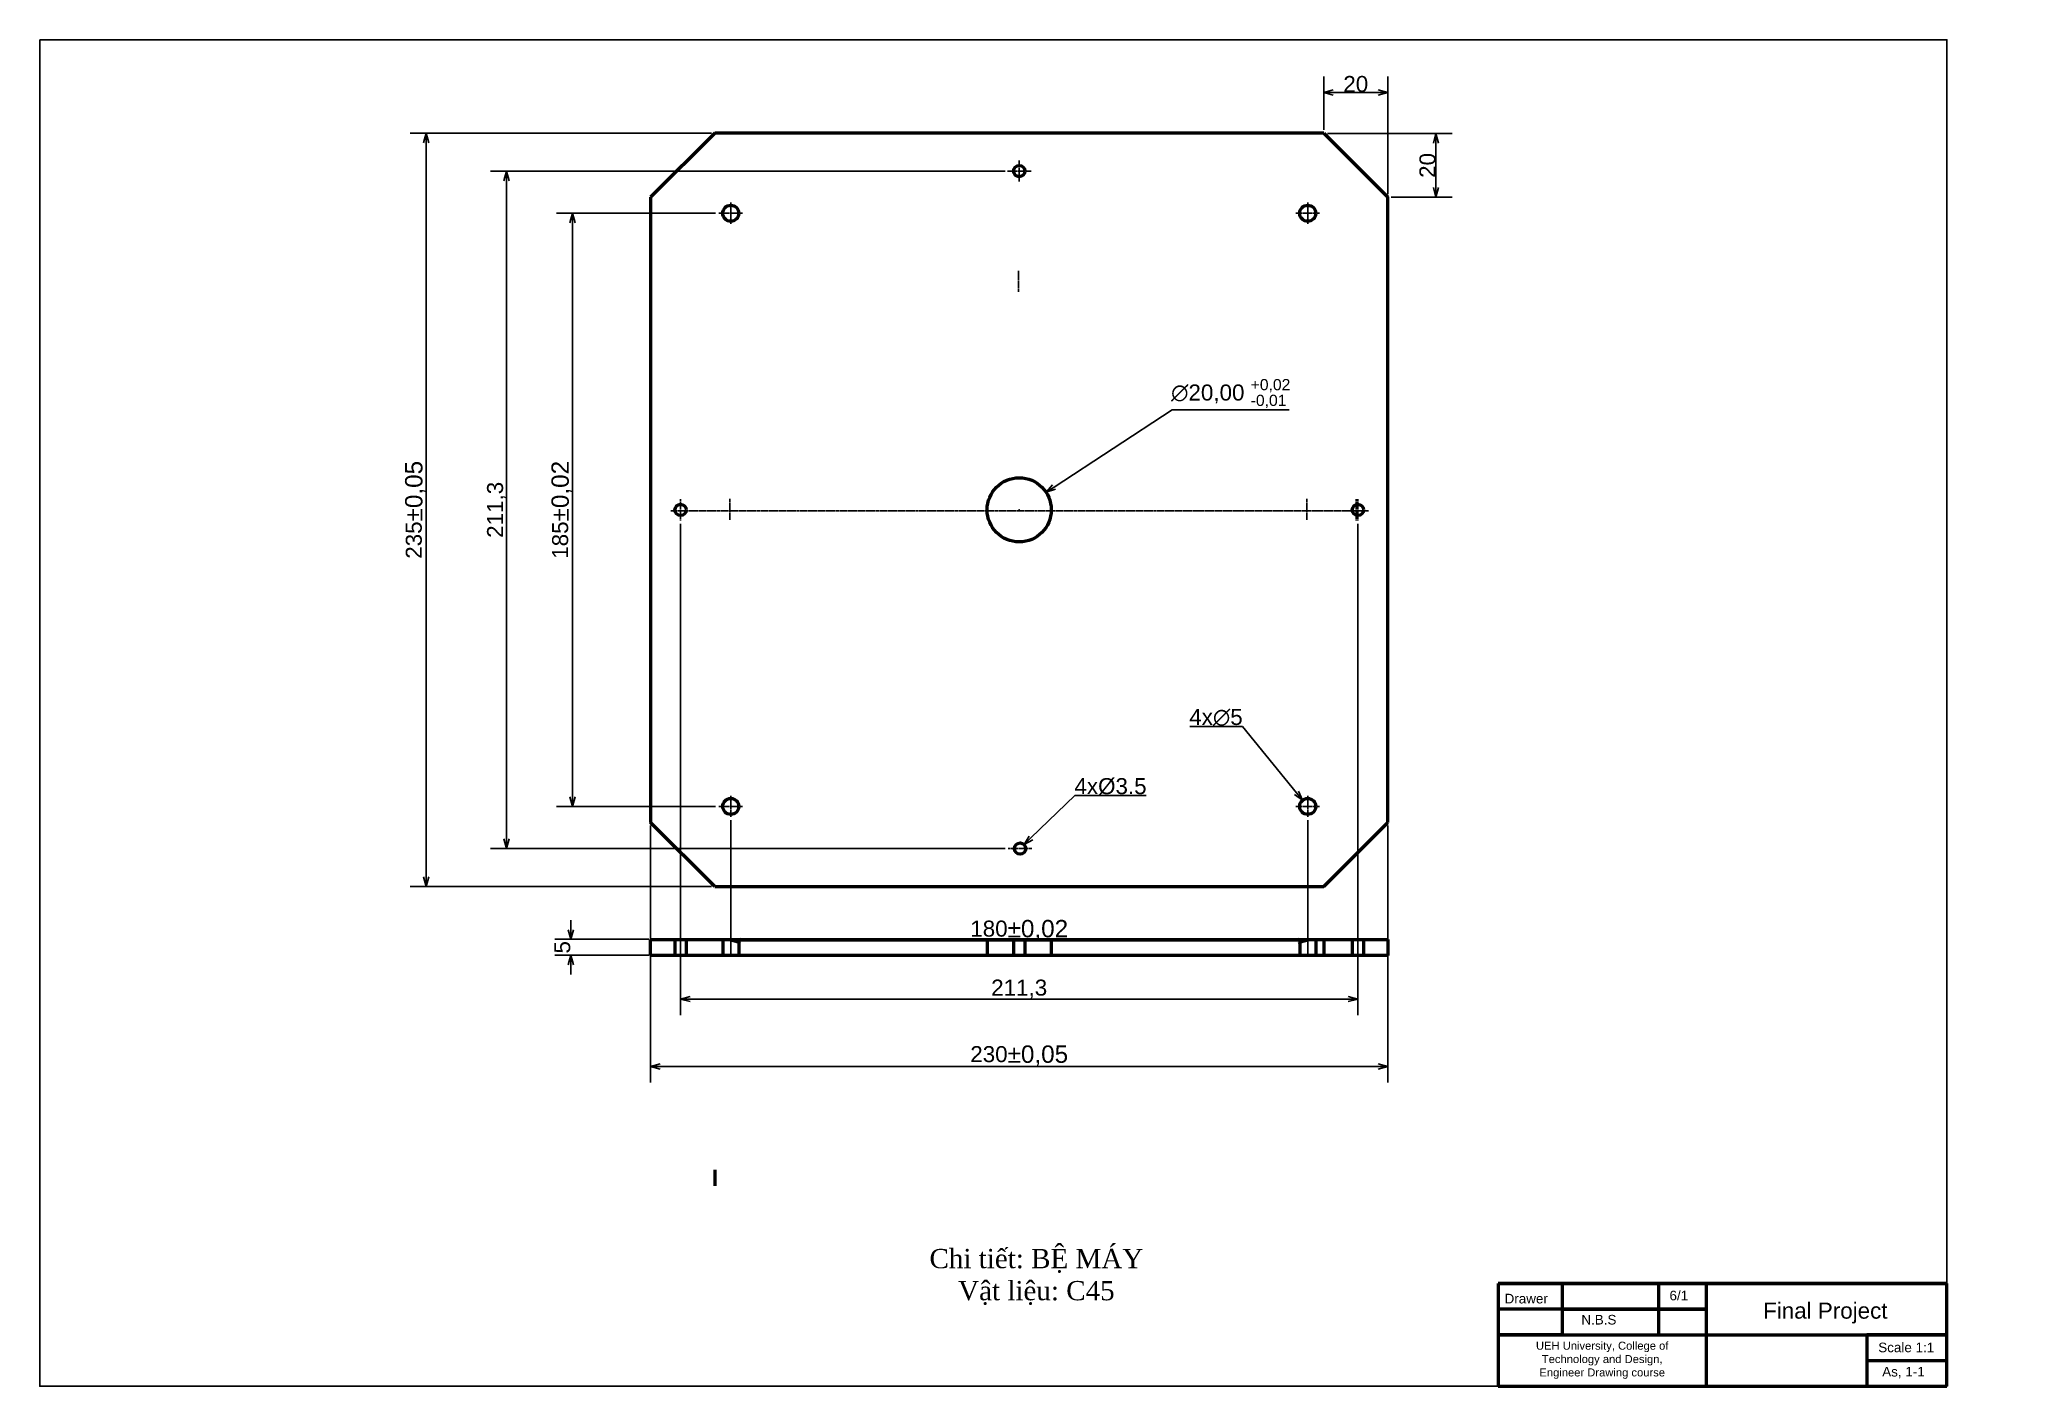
# Model space of a CAD drawing. Header units: inches. Extents: x 632 to 5727, y -9589 to -3994.
# Drawn here: x 632 to 1252, y -5701 to -5281 of the extents above; entities that cross this region are included whole.
import ezdxf

# ---------------------------------------------------------------- set-up
doc = ezdxf.new("R2010")
doc.units = ezdxf.units.IN
doc.header["$MEASUREMENT"] = 0
doc.linetypes.add('CENTER2', pattern=[1.125, 0.75, -0.125, 0.125, -0.125])
for name, color, linetype, lineweight, plot in [('center line', 5, 'CENTER2', 25, False), ('Dimension line', 3, 'Continuous', 25, False), ('visible line', 7, 'Continuous', 50, False)]:
    doc.layers.add(name, color=color, linetype=linetype, lineweight=lineweight, plot=plot)
doc.styles.get("Standard").update_dxf_attribs({"font": 'arial.ttf'})
doc.dimstyles.new('ISO A3', dxfattribs={"dimtxt": 5, "dimasz": 3, "dimexe": 5, "dimexo": 1, "dimgap": 0.09, "dimtad": 1, "dimtoh": 1, "dimdec": 0, "dimzin": 0, "dimdsep": 46, "dimtxsty": 'Standard', "dimblk": 'OPEN30', "dimcen": 0.09, "dimclrd": 256, "dimclre": 256, "dimadec": 0, "dimazin": 0, "dimtfac": 1, "dimtdec": 0, "dimtofl": 0, "dimtmove": 0, "dimatfit": 3, "dimldrblk": 'OPEN30', "dimfxl": 1, "dimtolj": 1, "dimtzin": 0, "dimarcsym": 0})

msp = doc.modelspace()

# ---------------------------------------------------------------- texts
at = {"color": 1, "insert": (889.37755, -5657.90499), "char_height": 6, "attachment_point": 1}
msp.add_mtext_dynamic_manual_height_columns('\\pxqc;{\\fTimes New Roman|b0|i0|c0|p18;\\C256;Chi tiết: BỆ MÁY\\PVật liệu: C45}', width=107.2094402, gutter_width=1, heights=[0], dxfattribs=at)
at = {"layer": 'Dimension line', "insert": (1089.04941, -5671.89671), "char_height": 3, "attachment_point": 1}
msp.add_mtext_dynamic_manual_height_columns('{\\C0;Drawer}', width=33.9958744, gutter_width=25, heights=[2.28621], dxfattribs=at)
at = {"layer": 'visible line', "attachment_point": 1}
for s, width, heights, insert, char_height in [('6/1', 33.9958744, [2.28621], (1140.49673, -5670.93612), 3), ('N.B.S', 33.9958744, [2.28621], (1112.99655, -5678.47194), 3), ('Final Project', 49.9491703, [0], (1169.70133, -5674.6541), 5), ('\\pxqc;UEH University, College of Technology and Design, \\PEngineer Drawing course ', 58.9083844, [19.15756], (1090.04685, -5686.83423), 2.5), ('Scale 1:1', 33.9958744, [2.28621], (1205.62161, -5687.12128), 3), ('As, 1-1', 33.9958744, [2.28621], (1206.85346, -5694.69144), 3)]:
    msp.add_mtext_dynamic_manual_height_columns(s, width=width, gutter_width=25, heights=heights, dxfattribs=dict(at, insert=insert, char_height=char_height))

# ---------------------------------------------------------------- blocks, each defined once
blk = doc.blocks.new('_Open30')
at = {"color": 0, "linetype": 'ByBlock', "lineweight": -2}
for p, q in [((-1, 0.27), (0, 0)), ((0, 0), (-1, -0.27)), ((0, 0), (-1, 0))]:
    blk.add_line(p, q, dxfattribs=at)
blk = doc.blocks.new('*D55')
at = {"layer": 'Defpoints', "color": 0, "transparency": 16777216}
for p in [(797.72, -5561.32), (823.11, -5561.32, -4115.75), (823.11, -5566.32, -4115.75)]:
    blk.add_point(p, dxfattribs=at)
at = {"layer": 'Dimension line', "lineweight": -2, "transparency": 16777216}
for p, q in [((797.72, -5558.32), (797.72, -5555.32)), ((822.11, -5561.32), (792.72, -5561.32)), ((822.11, -5566.32), (792.72, -5566.32)), ((797.72, -5569.32), (797.72, -5572.32))]:
    blk.add_line(p, q, dxfattribs=at)
at = {"layer": 'Dimension line', "lineweight": -2, "transparency": 16777216, "xscale": 3, "yscale": 3, "zscale": 3}
for p, rotation in [((797.72, -5561.32), 270), ((797.72, -5566.32), 90)]:
    blk.add_blockref('_Open30', p, dxfattribs=dict(at, rotation=rotation))
at = {"layer": 'Dimension line', "color": 0, "transparency": 16777216, "insert": (795.08, -5563.82), "char_height": 5, "attachment_point": 5, "rotation": 90}
blk.add_mtext('\\A1;5', dxfattribs=at)
blk = doc.blocks.new('*D56')
at = {"layer": 'Defpoints', "color": 0, "transparency": 16777216}
for p in [(822.62, -5524.86), (1052.62, -5524.86), (1052.62, -5600.98)]:
    blk.add_point(p, dxfattribs=at)
at = {"layer": 'Dimension line', "lineweight": -2, "transparency": 16777216}
for p, q in [((822.62, -5525.86), (822.62, -5605.98)), ((1052.62, -5525.86), (1052.62, -5605.98)), ((825.62, -5600.98), (1049.62, -5600.98))]:
    blk.add_line(p, q, dxfattribs=at)
at = {"layer": 'Dimension line', "lineweight": -2, "transparency": 16777216, "xscale": 3, "yscale": 3, "zscale": 3, "rotation": 180}
blk.add_blockref('_Open30', (822.62, -5600.98), dxfattribs=at)
at = {"layer": 'Dimension line', "lineweight": -2, "transparency": 16777216, "xscale": 3, "yscale": 3, "zscale": 3}
blk.add_blockref('_Open30', (1052.62, -5600.98), dxfattribs=at)
at = {"layer": 'Dimension line', "color": 0, "transparency": 16777216, "insert": (937.62, -5597.64), "char_height": 5, "attachment_point": 5}
blk.add_mtext('\\A1;230{\\H1.08333x;±0,05}', dxfattribs=at)
blk = doc.blocks.new('*D57')
at = {"layer": 'Defpoints', "color": 0, "transparency": 16777216}
for p in [(847.62, -5523.18), (1027.62, -5523.18), (1027.62, -5561.84)]:
    blk.add_point(p, dxfattribs=at)
at = {"layer": 'Dimension line', "lineweight": -2, "transparency": 16777216}
for p, q in [((847.62, -5524.18), (847.62, -5566.84)), ((1027.62, -5524.18), (1027.62, -5566.84)), ((850.62, -5561.84), (1024.62, -5561.84))]:
    blk.add_line(p, q, dxfattribs=at)
at = {"layer": 'Dimension line', "lineweight": -2, "transparency": 16777216, "xscale": 3, "yscale": 3, "zscale": 3, "rotation": 180}
blk.add_blockref('_Open30', (847.62, -5561.84), dxfattribs=at)
at = {"layer": 'Dimension line', "lineweight": -2, "transparency": 16777216, "xscale": 3, "yscale": 3, "zscale": 3}
blk.add_blockref('_Open30', (1027.62, -5561.84), dxfattribs=at)
at = {"layer": 'Dimension line', "color": 0, "transparency": 16777216, "insert": (937.62, -5558.49), "char_height": 5, "attachment_point": 5}
blk.add_mtext('\\A1;180{\\H1.08333x;±0,02}', dxfattribs=at)
blk = doc.blocks.new('*D58')
at = {"layer": 'Defpoints', "color": 0, "transparency": 16777216}
for p in [(831.97, -5430.68), (1043.27, -5430.68), (1043.27, -5579.95)]:
    blk.add_point(p, dxfattribs=at)
at = {"layer": 'Dimension line', "lineweight": -2, "transparency": 16777216}
for p, q in [((831.97, -5431.68), (831.97, -5584.95)), ((1043.27, -5431.68), (1043.27, -5584.95)), ((834.97, -5579.95), (1040.27, -5579.95))]:
    blk.add_line(p, q, dxfattribs=at)
at = {"layer": 'Dimension line', "lineweight": -2, "transparency": 16777216, "xscale": 3, "yscale": 3, "zscale": 3, "rotation": 180}
blk.add_blockref('_Open30', (831.97, -5579.95), dxfattribs=at)
at = {"layer": 'Dimension line', "lineweight": -2, "transparency": 16777216, "xscale": 3, "yscale": 3, "zscale": 3}
blk.add_blockref('_Open30', (1043.27, -5579.95), dxfattribs=at)
at = {"layer": 'Dimension line', "color": 0, "transparency": 16777216, "insert": (937.62, -5576.85), "char_height": 5, "attachment_point": 5}
blk.add_mtext('\\A1;211,3', dxfattribs=at)
blk = doc.blocks.new('*D60')
at = {"layer": 'Defpoints', "color": 0, "transparency": 16777216}
for p in [(843.92, -5334.86), (798.25, -5519.86), (843.92, -5519.86)]:
    blk.add_point(p, dxfattribs=at)
at = {"layer": 'Dimension line', "lineweight": -2, "transparency": 16777216}
for p, q in [((842.92, -5334.86), (793.25, -5334.86)), ((798.25, -5337.86), (798.25, -5516.86)), ((842.92, -5519.86), (793.25, -5519.86))]:
    blk.add_line(p, q, dxfattribs=at)
at = {"layer": 'Dimension line', "lineweight": -2, "transparency": 16777216, "xscale": 3, "yscale": 3, "zscale": 3}
for p, rotation in [((798.25, -5334.86), 90), ((798.25, -5519.86), 270)]:
    blk.add_blockref('_Open30', p, dxfattribs=dict(at, rotation=rotation))
at = {"layer": 'Dimension line', "color": 0, "transparency": 16777216, "insert": (794.9, -5427.36), "char_height": 5, "width": 10.6139, "attachment_point": 5, "rotation": 90}
blk.add_mtext('\\A1;185{\\H1.08333x;±0,02}', dxfattribs=at)
blk = doc.blocks.new('*D61')
at = {"layer": 'Defpoints', "color": 0, "transparency": 16777216}
for p in [(777.66, -5321.71), (934.2, -5321.71), (934.2, -5533.01)]:
    blk.add_point(p, dxfattribs=at)
at = {"layer": 'Dimension line', "lineweight": -2, "transparency": 16777216}
for p, q in [((933.2, -5321.71), (772.66, -5321.71)), ((777.66, -5530.01), (777.66, -5324.71)), ((933.2, -5533.01), (772.66, -5533.01))]:
    blk.add_line(p, q, dxfattribs=at)
at = {"layer": 'Dimension line', "lineweight": -2, "transparency": 16777216, "xscale": 3, "yscale": 3, "zscale": 3}
for p, rotation in [((777.66, -5321.71), 90), ((777.66, -5533.01), 270)]:
    blk.add_blockref('_Open30', p, dxfattribs=dict(at, rotation=rotation))
at = {"layer": 'Dimension line', "color": 0, "transparency": 16777216, "insert": (774.56, -5427.36), "char_height": 5, "attachment_point": 5, "rotation": 90}
blk.add_mtext('\\A1;211,3', dxfattribs=at)
blk = doc.blocks.new('*D62')
at = {"layer": 'Defpoints', "color": 0, "transparency": 16777216}
for p in [(842.62, -5309.86), (752.58, -5544.86), (842.62, -5544.86)]:
    blk.add_point(p, dxfattribs=at)
at = {"layer": 'Dimension line', "lineweight": -2, "transparency": 16777216}
for p, q in [((841.62, -5309.86), (747.58, -5309.86)), ((752.58, -5312.86), (752.58, -5541.86)), ((841.62, -5544.86), (747.58, -5544.86))]:
    blk.add_line(p, q, dxfattribs=at)
at = {"layer": 'Dimension line', "lineweight": -2, "transparency": 16777216, "xscale": 3, "yscale": 3, "zscale": 3}
for p, rotation in [((752.58, -5309.86), 90), ((752.58, -5544.86), 270)]:
    blk.add_blockref('_Open30', p, dxfattribs=dict(at, rotation=rotation))
at = {"layer": 'Dimension line', "color": 0, "transparency": 16777216, "insert": (749.24, -5427.36), "char_height": 5, "attachment_point": 5, "rotation": 90}
blk.add_mtext('\\A1;235{\\H1.08333x;±0,05}', dxfattribs=at)
blk = doc.blocks.new('*D63')
at = {"layer": 'Defpoints', "color": 0, "transparency": 16777216}
for p in [(1052.62, -5297.2), (1032.62, -5309.86), (1052.62, -5329.86)]:
    blk.add_point(p, dxfattribs=at)
at = {"layer": 'Dimension line', "lineweight": -2, "transparency": 16777216}
for p, q in [((1032.62, -5308.86), (1032.62, -5292.2)), ((1052.62, -5328.86), (1052.62, -5292.2)), ((1035.62, -5297.2), (1049.62, -5297.2))]:
    blk.add_line(p, q, dxfattribs=at)
at = {"layer": 'Dimension line', "lineweight": -2, "transparency": 16777216, "xscale": 3, "yscale": 3, "zscale": 3, "rotation": 180}
blk.add_blockref('_Open30', (1032.62, -5297.2), dxfattribs=at)
at = {"layer": 'Dimension line', "lineweight": -2, "transparency": 16777216, "xscale": 3, "yscale": 3, "zscale": 3}
blk.add_blockref('_Open30', (1052.62, -5297.2), dxfattribs=at)
at = {"layer": 'Dimension line', "color": 0, "transparency": 16777216, "insert": (1042.62, -5294.56), "char_height": 5, "attachment_point": 5}
blk.add_mtext('\\A1;20', dxfattribs=at)
blk = doc.blocks.new('*D64')
at = {"layer": 'Defpoints', "color": 0, "transparency": 16777216}
for p in [(1032.75, -5309.99), (1052.62, -5329.86), (1067.65, -5329.86)]:
    blk.add_point(p, dxfattribs=at)
at = {"layer": 'Dimension line', "lineweight": -2, "transparency": 16777216}
for p, q in [((1033.75, -5309.99), (1072.65, -5309.99)), ((1067.65, -5312.99), (1067.65, -5326.86)), ((1053.62, -5329.86), (1072.65, -5329.86))]:
    blk.add_line(p, q, dxfattribs=at)
at = {"layer": 'Dimension line', "lineweight": -2, "transparency": 16777216, "xscale": 3, "yscale": 3, "zscale": 3}
for p, rotation in [((1067.65, -5309.99), 90), ((1067.65, -5329.86), 270)]:
    blk.add_blockref('_Open30', p, dxfattribs=dict(at, rotation=rotation))
at = {"layer": 'Dimension line', "color": 0, "transparency": 16777216, "insert": (1065.01, -5319.93), "char_height": 5, "attachment_point": 5, "rotation": 90}
blk.add_mtext('\\A1;20', dxfattribs=at)
blk = doc.blocks.new('*D65')
at = {"layer": 'Defpoints', "color": 0, "transparency": 16777216}
for p in [(945.99, -5421.89), (929.26, -5432.84)]:
    blk.add_point(p, dxfattribs=at)
at = {"layer": 'Dimension line', "lineweight": -2, "transparency": 16777216}
for p, q in [((985.31, -5396.14), (948.5, -5420.24)), ((1021.81, -5396.14), (985.31, -5396.14)), ((937.53, -5427.36), (937.71, -5427.36)), ((937.62, -5427.45), (937.62, -5427.27))]:
    blk.add_line(p, q, dxfattribs=at)
at = {"layer": 'Dimension line', "lineweight": -2, "transparency": 16777216, "xscale": 3, "yscale": 3, "zscale": 3, "rotation": 213.2195508261573}
blk.add_blockref('_Open30', (945.99, -5421.89), dxfattribs=at)
at = {"layer": 'Dimension line', "color": 0, "transparency": 16777216, "insert": (1003.61, -5390.76), "char_height": 5, "width": 64.5793, "attachment_point": 5}
blk.add_mtext('\\A1;∅20,00 {\\H0.7x;\\S+0,02^ -0,01;}', dxfattribs=at)
blk = doc.blocks.new('*D66')
at = {"layer": 'Defpoints', "color": 0, "transparency": 16777216}
for p in [(936.64, -5534.24), (939.15, -5531.79)]:
    blk.add_point(p, dxfattribs=at)
at = {"layer": 'Dimension line', "lineweight": -2, "transparency": 16777216}
for p, q in [((954.94, -5516.42), (941.3, -5529.7)), ((977.18, -5516.42), (954.94, -5516.42)), ((937.81, -5533.01), (937.99, -5533.01)), ((937.9, -5533.1), (937.9, -5532.92))]:
    blk.add_line(p, q, dxfattribs=at)
at = {"layer": 'Dimension line', "lineweight": -2, "transparency": 16777216, "xscale": 3, "yscale": 3, "zscale": 3, "rotation": 224.2345707975649}
blk.add_blockref('_Open30', (939.15, -5531.79), dxfattribs=at)
at = {"layer": 'Dimension line', "color": 0, "transparency": 16777216, "insert": (966.11, -5513.64), "char_height": 5, "attachment_point": 5}
blk.add_mtext('\\A1;4x%%C3.5', dxfattribs=at)
blk = doc.blocks.new('*D67')
at = {"layer": 'Defpoints', "color": 0, "transparency": 16777216}
for p in [(1026.04, -5517.93), (1029.2, -5521.8)]:
    blk.add_point(p, dxfattribs=at)
at = {"layer": 'Dimension line', "lineweight": -2, "transparency": 16777216}
for p, q in [((990.85, -5494.91), (1007.27, -5494.91)), ((1007.27, -5494.91), (1024.15, -5515.6)), ((1027.53, -5519.86), (1027.71, -5519.86)), ((1027.62, -5519.95), (1027.62, -5519.77))]:
    blk.add_line(p, q, dxfattribs=at)
at = {"layer": 'Dimension line', "lineweight": -2, "transparency": 16777216, "xscale": 3, "yscale": 3, "zscale": 3, "rotation": 309.210142664779}
blk.add_blockref('_Open30', (1026.04, -5517.93), dxfattribs=at)
at = {"layer": 'Dimension line', "color": 0, "transparency": 16777216, "insert": (999.01, -5492.13), "char_height": 5, "attachment_point": 5}
blk.add_mtext('\\A1;4x∅5', dxfattribs=at)

# ---------------------------------------------------------------- dimensions: what is measured, and where the dimension line sits
at = {"layer": 'Dimension line'}
dim = msp.add_linear_dim(base=(1052.62375, -5297.2006), p1=(1032.62375, -5309.86471), p2=(1052.62375, -5329.86471), dimstyle='ISO A3', dxfattribs=at)
dim.commit()
dim.dimension.update_dxf_attribs({"geometry": '*D63', "text_midpoint": (1042.62375, -5294.55774)})
for base, p1, p2, text, picture, middle in [((752.58252, -5544.86471), (842.62375, -5309.86471), (842.62375, -5544.86471), '<>{\\H1.08333x;±0,05}', '*D62', (749.23736, -5427.36471)), ((777.65903, -5321.71471), (934.19633, -5533.01471), (934.19633, -5321.71471), '<>,3', '*D61', (774.56425, -5427.36471)), ((798.25004, -5519.86471), (843.92352, -5334.86471), (843.92352, -5519.86471), '<>{\\H1.08333x;±0,02}', '*D60', (794.90488, -5427.36471))]:
    dim = msp.add_linear_dim(base=base, p1=p1, p2=p2, angle=90, text=text, dimstyle='ISO A3', dxfattribs=at)
    dim.commit()
    dim.dimension.update_dxf_attribs({"geometry": picture, "text_midpoint": middle})
for base, p1, p2, picture, middle in [((1067.65329, -5329.86471), (1032.75064, -5309.99161), (1052.62375, -5329.86471), '*D64', (1065.01043, -5319.92816)), ((797.71738, -5561.32487, -4115.749), (823.11014, -5566.32487, -8231.498), (823.11014, -5561.32487, -8231.498), '*D55', (795.08475, -5563.82487, -4115.749))]:
    dim = msp.add_linear_dim(base=base, p1=p1, p2=p2, angle=90, dimstyle='ISO A3', dxfattribs=at)
    dim.commit()
    dim.dimension.update_dxf_attribs({"geometry": picture, "text_midpoint": middle})
for p1, p2, text, picture, middle in [((929.25797, -5432.8432), (945.98952, -5421.88622), '<>,00 {\\H0.7x;\\S+0,02^ -0,01;}', '*D65', (1003.60726, -5396.13563)), ((1029.20416, -5521.80179), (1026.04333, -5517.92763), '4x<>', '*D67', (999.01315, -5494.91331)), ((936.6427, -5534.2355), (939.15042, -5531.79391), '4x%%C3.5', '*D66', (966.10511, -5516.42159))]:
    dim = msp.add_diameter_dim_2p(p1=p1, p2=p2, text=text, dimstyle='ISO A3', dxfattribs=at)
    dim.commit()
    dim.dimension.update_dxf_attribs({"geometry": picture, "text_midpoint": middle, "dimtype": 163})
for base, p1, p2, text, picture, middle in [((1043.27375, -5579.9472), (831.97375, -5430.68459), (1043.27375, -5430.68459), '<>,3', '*D58', (937.62375, -5576.85242)), ((1027.62375, -5561.83922), (847.62375, -5523.18459), (1027.62375, -5523.18459), '<>{\\H1.08333x;±0,02}', '*D57', (937.62375, -5558.49405)), ((1052.62375, -5600.98127), (822.62375, -5524.86471), (1052.62375, -5524.86471), '<>{\\H1.08333x;±0,05}', '*D56', (937.62375, -5597.63611))]:
    dim = msp.add_linear_dim(base=base, p1=p1, p2=p2, text=text, dimstyle='ISO A3', dxfattribs=at)
    dim.commit()
    dim.dimension.update_dxf_attribs({"geometry": picture, "text_midpoint": middle})

# ---------------------------------------------------------------- linework, layer by layer
msp.add_lwpolyline([(632.05387, -5280.73081), (1227.05387, -5280.73081), (1227.05387, -5700.73081), (632.05387, -5700.73081)], close=True)
at = {"layer": 'center line'}
for p, q in [((937.62375, -5318.39482), (937.62375, -5325.03459, -12114.72769)), ((933.92352, -5321.71471), (941.32398, -5321.71471)), ((847.62375, -5331.54482), (847.62375, -5338.18459)), ((1027.62375, -5331.54482), (1027.62375, -5338.18459)), ((843.92352, -5334.86471), (851.32398, -5334.86471)), ((1023.92352, -5334.86471), (1031.32398, -5334.86471)), ((937.35064, -5352.76309, -16049.56724), (937.35064, -5359.40286, -16049.56724)), ((831.97375, -5424.04482), (831.97375, -5430.68459)), ((831.97375, -5424.04482, -11933.81824), (831.97375, -5430.68459, -11933.81824)), ((847.38477, -5423.90276, -11933.81824), (847.38477, -5430.54253, -11933.81824)), ((1027.31651, -5423.90276, -11933.81824), (1027.31651, -5430.54253, -11933.81824)), ((1042.72754, -5424.04482, -11933.81824), (1042.72754, -5430.68459, -11933.81824)), ((1043.27375, -5424.04482), (1043.27375, -5430.68459)), ((828.985, -5427.69165), (1046.64002, -5427.69165)), ((847.62375, -5516.54482), (847.62375, -5523.18459)), ((1027.62375, -5516.54482), (1027.62375, -5523.18459)), ((843.92352, -5519.86471), (851.32398, -5519.86471)), ((1023.92352, -5519.86471), (1031.32398, -5519.86471)), ((934.19633, -5533.01471), (941.59679, -5533.01471))]:
    msp.add_line(p, q, dxfattribs=at)
at = {"layer": 'visible line'}
for p, q in [((842.62375, -5309.86471), (822.62375, -5329.86471)), ((1032.62375, -5309.86471), (842.62375, -5309.86471)), ((1032.62375, -5309.86471), (1052.62375, -5329.86471)), ((822.62375, -5329.86471), (822.62375, -5524.86471)), ((1052.62375, -5524.86471), (1052.62375, -5329.86471)), ((842.62375, -5544.86471), (822.62375, -5524.86471)), ((1032.62375, -5544.86471), (1052.62375, -5524.86471)), ((842.62375, -5544.86471), (1032.62375, -5544.86471)), ((822.62375, -5561.42363, -4115.749), (1052.62375, -5561.42363, -4115.749)), ((822.62375, -5566.42363, -4115.749), (822.62375, -5561.42363, -4115.749)), ((830.22375, -5561.42363, -4115.749), (830.22375, -5566.42363, -4115.749)), ((833.72375, -5561.42363, -4115.749), (833.72375, -5566.42363, -4115.749)), ((845.12375, -5561.42363, -4115.749), (845.12375, -5566.42363, -4115.749)), ((850.12375, -5561.42363, -4115.749), (850.12375, -5566.42363, -4115.749)), ((927.62375, -5561.42363, -4115.749), (927.62375, -5566.42363, -4115.749)), ((935.87375, -5561.42363, -4115.749), (935.87375, -5566.42363, -4115.749)), ((939.37375, -5561.42363, -4115.749), (939.37375, -5566.42363, -4115.749)), ((947.62375, -5561.42363, -4115.749), (947.62375, -5566.42363, -4115.749)), ((1025.12375, -5561.42363, -4115.749), (1025.12375, -5566.42363, -4115.749)), ((1030.12375, -5561.42363, -4115.749), (1030.12375, -5566.42363, -4115.749)), ((1032.62375, -5561.42363, -4115.749), (1032.62375, -5566.42363, -4115.749)), ((1041.52375, -5561.42363, -4115.749), (1041.52375, -5566.42363, -4115.749)), ((1045.02375, -5561.42363, -4115.749), (1045.02375, -5566.42363, -4115.749)), ((1052.62375, -5561.42363, -4115.749), (1052.62375, -5566.42363, -4115.749)), ((1052.62375, -5566.42363, -4115.749), (822.62375, -5566.42363, -4115.749)), ((842.62375, -5633.26423), (842.62375, -5638.26423)), ((1087.05387, -5668.73081), (1227.05387, -5668.73081))]:
    msp.add_line(p, q, dxfattribs=at)
at = {"layer": 'visible line', "lineweight": 50}
for p, q in [((1227.05387, -5668.73081), (1087.05387, -5668.73081)), ((1087.05387, -5668.73081), (1087.05387, -5700.73081)), ((1137.05387, -5668.73081), (1107.05387, -5668.73081)), ((1137.05387, -5668.73081), (1107.05387, -5668.73081)), ((1107.05387, -5668.73081), (1107.05387, -5684.73081)), ((1152.05387, -5668.73081), (1137.05387, -5668.73081)), ((1152.05387, -5668.73081), (1137.05387, -5668.73081)), ((1137.05387, -5668.73081), (1137.05387, -5684.73081)), ((1152.05387, -5700.73081), (1152.05387, -5668.73081)), ((1227.05387, -5700.73081), (1227.05387, -5668.73081)), ((1152.05387, -5676.73081), (1087.05387, -5676.73081)), ((1107.05387, -5676.73081), (1152.05387, -5676.73081)), ((1107.05387, -5684.73081), (1087.05387, -5684.73081)), ((1087.05387, -5684.73081), (1152.05387, -5684.73081)), ((1152.05387, -5684.73081), (1227.05387, -5684.73081)), ((1227.05387, -5684.73081), (1202.05387, -5684.73081)), ((1202.05387, -5684.73081), (1202.05387, -5700.73081)), ((1202.05387, -5692.73081), (1227.05387, -5692.73081)), ((1087.05387, -5700.73081), (1227.05387, -5700.73081)), ((1087.05387, -5700.73081), (1152.05387, -5700.73081))]:
    msp.add_line(p, q, dxfattribs=at)
at = {"layer": 'visible line'}
for centre, radius in [((937.62375, -5321.71471), 1.75), ((847.62375, -5334.86471), 2.5), ((1027.62375, -5334.86471), 2.5), ((937.62375, -5427.36471), 10), ((831.97375, -5427.36471), 1.75), ((1043.27375, -5427.36471), 1.75), ((847.62375, -5519.86471), 2.5), ((1027.62375, -5519.86471), 2.5), ((937.89656, -5533.01471), 1.75)]:
    msp.add_circle(centre, radius, dxfattribs=at)

msp.set_redraw_order([(e.dxf.handle, doc.entitydb.next_handle()) for e in msp.query("TEXT MTEXT ATTDEF DIMENSION ARC_DIMENSION")])  # texts and dimensions are drawn at this point

doc.saveas('drawing.dxf')
